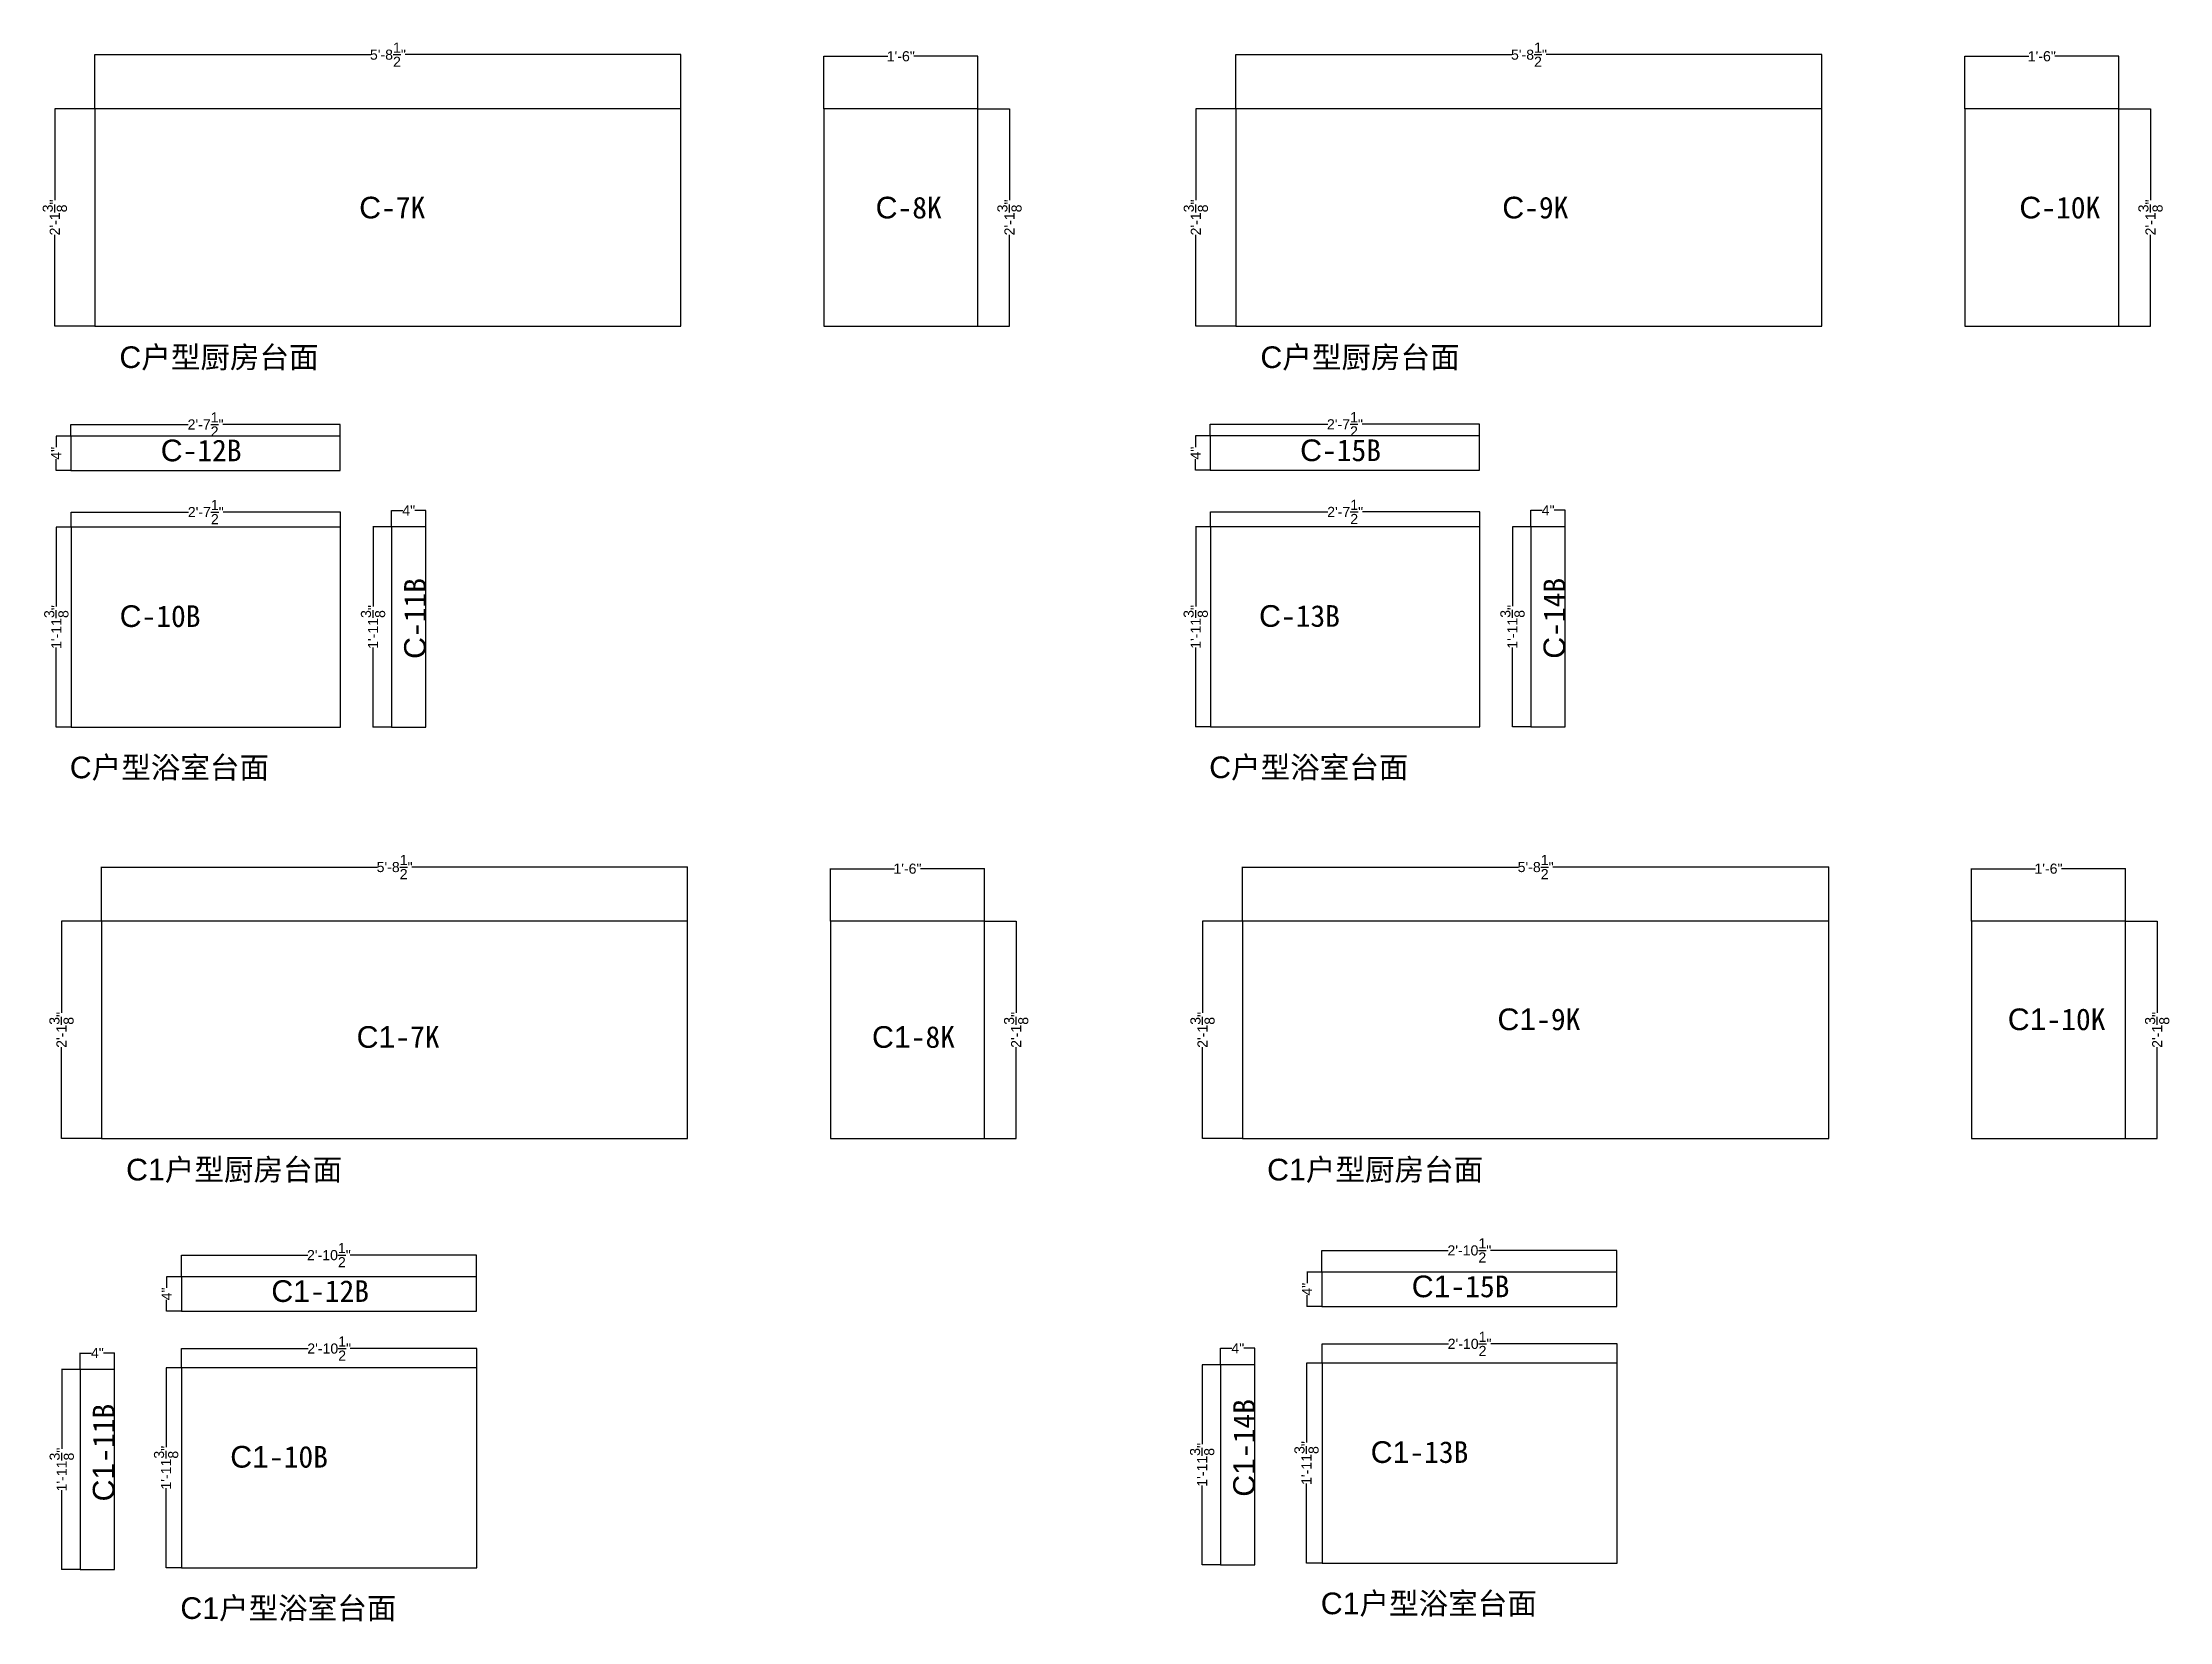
# Model space of a CAD drawing. Header units: inches. Extents: x -997106 to 39633, y -30199 to 1961.
# Drawn here: x 11712 to 18027, y -18119 to -13430 of the extents above; entities that cross this region are included whole.
import ezdxf

# ---------------------------------------------------------------- set-up
doc = ezdxf.new("R2010")
doc.units = ezdxf.units.IN
doc.header["$MEASUREMENT"] = 0
doc.layers.get('Defpoints').update_dxf_attribs({"color": 3})
doc.layers.add('编号', color=10, linetype='Continuous', plot=False)
doc.styles.get("Standard").update_dxf_attribs({"font": 'arial.ttf'})
doc.dimstyles.get("Standard").update_dxf_attribs({"dimtxt": 30, "dimasz": 1, "dimexe": 0.18, "dimexo": 0.0625, "dimgap": 0.09, "dimtad": 0, "dimtoh": 1, "dimdec": 4, "dimlfac": 0.03937, "dimzin": 0, "dimdsep": 46, "dimlunit": 4, "dimtxsty": 'Standard', "dimblk": 'ARCHTICK', "dimcen": 1, "dimadec": 0, "dimazin": 0, "dimtfac": 1, "dimtdec": 4, "dimtix": 1, "dimtofl": 0, "dimtmove": 2, "dimatfit": 3, "dimldrblk": 'ARCHTICK', "dimfxl": 1, "dimtolj": 1, "dimtzin": 0, "dimarcsym": 0})

msp = doc.modelspace()

# ---------------------------------------------------------------- texts
at = {"char_height": 64.3508622, "attachment_point": 1}
for s, insert in [('C{\\fSimSun|b0|i0|c134|p2;户型厨房台面}', (11939.9131, -14331.90302)), ('C{\\fSimSun|b0|i0|c134|p2;户型厨房台面}', (15327.62857, -14331.90302)), ('C{\\fSimSun|b0|i0|c134|p2;户型浴室台面}', (11792.57873, -15550.25964)), ('C{\\fSimSun|b0|i0|c134|p2;户型浴室台面}', (15175.43912, -15549.75964)), ('C1{\\fSimSun|b0|i0|c134|p2;户型厨房台面}', (11959.78051, -16744.5494)), ('C1{\\fSimSun|b0|i0|c134|p2;户型厨房台面}', (15347.49598, -16744.5494)), ('C1{\\fSimSun|b0|i0|c134|p2;户型浴室台面}', (12120.8613, -18046.75694)), ('C1{\\fSimSun|b0|i0|c134|p2;户型浴室台面}', (15506.78596, -18032.80007))]:
    msp.add_mtext(s, dxfattribs=dict(at, insert=insert))
at = {"layer": '编号', "char_height": 64.3508622, "attachment_point": 1}
for s, insert in [('C{\\fSimSun|b0|i0|c134|p2;-7K}', (12651.81903, -13887.57861)), ('C{\\fSimSun|b0|i0|c134|p2;-8K}', (14185.23648, -13887.57861)), ('C{\\fSimSun|b0|i0|c134|p2;-9K}', (16045.74571, -13887.57861)), ('C{\\fSimSun|b0|i0|c134|p2;-10K}', (17581.10335, -13887.57861)), ('C{\\fSimSun|b0|i0|c134|p2;-12B}', (12062.66023, -14608.85729)), ('C{\\fSimSun|b0|i0|c134|p2;-15B}', (15445.52062, -14608.35729)), ('C{\\fSimSun|b0|i0|c134|p2;-10B}', (11940.72818, -15100.92854)), ('C{\\fSimSun|b0|i0|c134|p2;-13B}', (15323.58857, -15100.42854)), ('C1{\\fSimSun|b0|i0|c134|p2;-7K}', (12644.20034, -16350.69011)), ('C1{\\fSimSun|b0|i0|c134|p2;-8K}', (14174.36943, -16350.69011)), ('C1{\\fSimSun|b0|i0|c134|p2;-9K}', (16031.40983, -16298.17837)), ('C1{\\fSimSun|b0|i0|c134|p2;-10K}', (17546.53751, -16298.17837)), ('C1{\\fSimSun|b0|i0|c134|p2;-12B}', (12390.9428, -17105.35459)), ('C1{\\fSimSun|b0|i0|c134|p2;-15B}', (15776.86746, -17091.39772)), ('C1{\\fSimSun|b0|i0|c134|p2;-10B}', (12269.01075, -17597.42585)), ('C1{\\fSimSun|b0|i0|c134|p2;-13B}', (15654.93541, -17583.46897))]:
    msp.add_mtext(s, dxfattribs=dict(at, insert=insert))
at = {"layer": '编号', "char_height": 64.3508622, "attachment_point": 1, "rotation": 90}
for s, insert in [('C{\\fSimSun|b0|i0|c134|p2;-11B}', (12785.27562, -15259.96561)), ('C{\\fSimSun|b0|i0|c134|p2;-14B}', (16168.13601, -15259.46561)), ('C1{\\fSimSun|b0|i0|c134|p2;-11B}', (11860.89465, -17762.12089)), ('C1{\\fSimSun|b0|i0|c134|p2;-14B}', (15246.81931, -17748.16402))]:
    msp.add_mtext(s, dxfattribs=dict(at, insert=insert))

# ---------------------------------------------------------------- blocks, each defined once
blk = doc.blocks.new('_ArchTick')
at = {"color": 0, "linetype": 'ByBlock', "const_width": 0.15}
blk.add_lwpolyline([(-0.5, -0.5), (0.5, 0.5)], dxfattribs=at)
blk = doc.blocks.new('*D270')
at = {"color": 0, "lineweight": -2, "transparency": 16777216}
for p, q in [((11867.1, -13626.6), (11867.1, -13465.4)), ((11867.1, -13465.6), (12686.2, -13465.6)), ((13607.1, -13465.6), (12788, -13465.6)), ((13607.1, -13626.6), (13607.1, -13465.4))]:
    blk.add_line(p, q, dxfattribs=at)
at = {"layer": 'Defpoints', "color": 0, "transparency": 16777216}
for p in [(13607.1, -13465.6), (11867.1, -13626.6), (13607.1, -13626.6)]:
    blk.add_point(p, dxfattribs=at)
at = {"color": 0, "lineweight": -2, "transparency": 16777216, "rotation": 180}
blk.add_blockref('_ArchTick', (11867.1, -13465.6), dxfattribs=at)
at = {"color": 0, "lineweight": -2, "transparency": 16777216}
blk.add_blockref('_ArchTick', (13607.1, -13465.6), dxfattribs=at)
at = {"color": 0, "transparency": 16777216, "insert": (12737.1, -13465.6), "char_height": 30, "attachment_point": 5}
blk.add_mtext('\\A1;5\'-8{\\H1x;\\S1/2;}"', dxfattribs=at)
blk = doc.blocks.new('*D271')
at = {"color": 0, "lineweight": -2, "transparency": 16777216}
for p, q in [((11867.1, -13626.6), (11748, -13626.6)), ((11748.1, -13626.6), (11748.1, -13898)), ((11748.1, -14271.6), (11748.1, -14000.2)), ((11867.1, -14271.6), (11748, -14271.6))]:
    blk.add_line(p, q, dxfattribs=at)
at = {"layer": 'Defpoints', "color": 0, "transparency": 16777216}
for p in [(11867.1, -13626.6), (11748.1, -14271.6), (11867.1, -14271.6)]:
    blk.add_point(p, dxfattribs=at)
at = {"color": 0, "lineweight": -2, "transparency": 16777216}
for p, rotation in [((11748.1, -13626.6), 90), ((11748.1, -14271.6), 270)]:
    blk.add_blockref('_ArchTick', p, dxfattribs=dict(at, rotation=rotation))
at = {"color": 0, "transparency": 16777216, "insert": (11748.1, -13949.1), "char_height": 30, "attachment_point": 5, "rotation": 90}
blk.add_mtext('\\A1;2\'-1{\\H1x;\\S3/8;}"', dxfattribs=at)
blk = doc.blocks.new('*D272')
at = {"color": 0, "lineweight": -2, "transparency": 16777216}
for p, q in [((14031.3, -13626.6), (14031.3, -13470.4)), ((14031.3, -13470.5), (14221.2, -13470.5)), ((14488.3, -13470.5), (14298.3, -13470.5)), ((14488.3, -13626.6), (14488.3, -13470.4))]:
    blk.add_line(p, q, dxfattribs=at)
at = {"layer": 'Defpoints', "color": 0, "transparency": 16777216}
for p in [(14488.3, -13470.5), (14031.3, -13626.6), (14488.3, -13626.6)]:
    blk.add_point(p, dxfattribs=at)
at = {"color": 0, "lineweight": -2, "transparency": 16777216, "rotation": 180}
blk.add_blockref('_ArchTick', (14031.3, -13470.5), dxfattribs=at)
at = {"color": 0, "lineweight": -2, "transparency": 16777216}
blk.add_blockref('_ArchTick', (14488.3, -13470.5), dxfattribs=at)
at = {"color": 0, "transparency": 16777216, "insert": (14259.8, -13470.5), "char_height": 30, "attachment_point": 5}
blk.add_mtext('\\A1;1\'-6"', dxfattribs=at)
blk = doc.blocks.new('*D273')
at = {"color": 0, "lineweight": -2, "transparency": 16777216}
for p, q in [((14488.3, -13626.6), (14582.7, -13626.6)), ((14582.5, -13626.6), (14582.5, -13898)), ((14582.5, -14271.6), (14582.5, -14000.2)), ((14488.3, -14271.6), (14582.7, -14271.6))]:
    blk.add_line(p, q, dxfattribs=at)
at = {"layer": 'Defpoints', "color": 0, "transparency": 16777216}
for p in [(14488.3, -13626.6), (14488.3, -14271.6), (14582.5, -14271.6)]:
    blk.add_point(p, dxfattribs=at)
at = {"color": 0, "lineweight": -2, "transparency": 16777216}
for p, rotation in [((14582.5, -13626.6), 90), ((14582.5, -14271.6), 270)]:
    blk.add_blockref('_ArchTick', p, dxfattribs=dict(at, rotation=rotation))
at = {"color": 0, "transparency": 16777216, "insert": (14582.5, -13949.1), "char_height": 30, "attachment_point": 5, "rotation": 90}
blk.add_mtext('\\A1;2\'-1{\\H1x;\\S3/8;}"', dxfattribs=at)
blk = doc.blocks.new('*D274')
at = {"color": 0, "lineweight": -2, "transparency": 16777216}
for p, q in [((15254.9, -13626.6), (15254.9, -13465.4)), ((15254.9, -13465.6), (16074, -13465.6)), ((16994.9, -13465.6), (16175.8, -13465.6)), ((16994.9, -13626.6), (16994.9, -13465.4))]:
    blk.add_line(p, q, dxfattribs=at)
at = {"layer": 'Defpoints', "color": 0, "transparency": 16777216}
for p in [(16994.9, -13465.6), (15254.9, -13626.6), (16994.9, -13626.6)]:
    blk.add_point(p, dxfattribs=at)
at = {"color": 0, "lineweight": -2, "transparency": 16777216, "rotation": 180}
blk.add_blockref('_ArchTick', (15254.9, -13465.6), dxfattribs=at)
at = {"color": 0, "lineweight": -2, "transparency": 16777216}
blk.add_blockref('_ArchTick', (16994.9, -13465.6), dxfattribs=at)
at = {"color": 0, "transparency": 16777216, "insert": (16124.9, -13465.6), "char_height": 30, "attachment_point": 5}
blk.add_mtext('\\A1;5\'-8{\\H1x;\\S1/2;}"', dxfattribs=at)
blk = doc.blocks.new('*D275')
at = {"color": 0, "lineweight": -2, "transparency": 16777216}
for p, q in [((15254.8, -13626.6), (15135.7, -13626.6)), ((15135.9, -13626.6), (15135.9, -13898)), ((15135.9, -14271.6), (15135.9, -14000.2)), ((15254.8, -14271.6), (15135.7, -14271.6))]:
    blk.add_line(p, q, dxfattribs=at)
at = {"layer": 'Defpoints', "color": 0, "transparency": 16777216}
for p in [(15254.9, -13626.6), (15135.9, -14271.6), (15254.9, -14271.6)]:
    blk.add_point(p, dxfattribs=at)
at = {"color": 0, "lineweight": -2, "transparency": 16777216}
for p, rotation in [((15135.9, -13626.6), 90), ((15135.9, -14271.6), 270)]:
    blk.add_blockref('_ArchTick', p, dxfattribs=dict(at, rotation=rotation))
at = {"color": 0, "transparency": 16777216, "insert": (15135.9, -13949.1), "char_height": 30, "attachment_point": 5, "rotation": 90}
blk.add_mtext('\\A1;2\'-1{\\H1x;\\S3/8;}"', dxfattribs=at)
blk = doc.blocks.new('*D276')
at = {"color": 0, "lineweight": -2, "transparency": 16777216}
for p, q in [((17419, -13626.6), (17419, -13470.4)), ((17419, -13470.5), (17608.9, -13470.5)), ((17876, -13470.5), (17686, -13470.5)), ((17876, -13626.6), (17876, -13470.4))]:
    blk.add_line(p, q, dxfattribs=at)
at = {"layer": 'Defpoints', "color": 0, "transparency": 16777216}
for p in [(17876, -13470.5), (17419, -13626.6), (17876, -13626.6)]:
    blk.add_point(p, dxfattribs=at)
at = {"color": 0, "lineweight": -2, "transparency": 16777216, "rotation": 180}
blk.add_blockref('_ArchTick', (17419, -13470.5), dxfattribs=at)
at = {"color": 0, "lineweight": -2, "transparency": 16777216}
blk.add_blockref('_ArchTick', (17876, -13470.5), dxfattribs=at)
at = {"color": 0, "transparency": 16777216, "insert": (17647.5, -13470.5), "char_height": 30, "attachment_point": 5}
blk.add_mtext('\\A1;1\'-6"', dxfattribs=at)
blk = doc.blocks.new('*D277')
at = {"color": 0, "lineweight": -2, "transparency": 16777216}
for p, q in [((17876, -13626.6), (17970.4, -13626.6)), ((17970.2, -13626.6), (17970.2, -13898)), ((17970.2, -14271.6), (17970.2, -14000.2)), ((17876, -14271.6), (17970.4, -14271.6))]:
    blk.add_line(p, q, dxfattribs=at)
at = {"layer": 'Defpoints', "color": 0, "transparency": 16777216}
for p in [(17876, -13626.6), (17876, -14271.6), (17970.2, -14271.6)]:
    blk.add_point(p, dxfattribs=at)
at = {"color": 0, "lineweight": -2, "transparency": 16777216}
for p, rotation in [((17970.2, -13626.6), 90), ((17970.2, -14271.6), 270)]:
    blk.add_blockref('_ArchTick', p, dxfattribs=dict(at, rotation=rotation))
at = {"color": 0, "transparency": 16777216, "insert": (17970.2, -13949.1), "char_height": 30, "attachment_point": 5, "rotation": 90}
blk.add_mtext('\\A1;2\'-1{\\H1x;\\S3/8;}"', dxfattribs=at)
blk = doc.blocks.new('*D314')
at = {"color": 0, "lineweight": -2, "transparency": 16777216}
for p, q in [((11887, -16039.2), (11887, -15878)), ((11887, -15878.2), (12706.1, -15878.2)), ((13627, -15878.2), (12807.9, -15878.2)), ((13627, -16039.2), (13627, -15878))]:
    blk.add_line(p, q, dxfattribs=at)
at = {"layer": 'Defpoints', "color": 0, "transparency": 16777216}
for p in [(13627, -15878.2), (11887, -16039.3), (13627, -16039.3)]:
    blk.add_point(p, dxfattribs=at)
at = {"color": 0, "lineweight": -2, "transparency": 16777216, "rotation": 180}
blk.add_blockref('_ArchTick', (11887, -15878.2), dxfattribs=at)
at = {"color": 0, "lineweight": -2, "transparency": 16777216}
blk.add_blockref('_ArchTick', (13627, -15878.2), dxfattribs=at)
at = {"color": 0, "transparency": 16777216, "insert": (12757, -15878.2), "char_height": 30, "attachment_point": 5}
blk.add_mtext('\\A1;5\'-8{\\H1x;\\S1/2;}"', dxfattribs=at)
blk = doc.blocks.new('*D315')
at = {"color": 0, "lineweight": -2, "transparency": 16777216}
for p, q in [((11887, -16039.3), (11767.8, -16039.3)), ((11768, -16039.3), (11768, -16310.7)), ((11768, -16684.3), (11768, -16412.9)), ((11887, -16684.3), (11767.8, -16684.3))]:
    blk.add_line(p, q, dxfattribs=at)
at = {"layer": 'Defpoints', "color": 0, "transparency": 16777216}
for p in [(11887, -16039.3), (11768, -16684.3), (11887, -16684.3)]:
    blk.add_point(p, dxfattribs=at)
at = {"color": 0, "lineweight": -2, "transparency": 16777216}
for p, rotation in [((11768, -16039.3), 90), ((11768, -16684.3), 270)]:
    blk.add_blockref('_ArchTick', p, dxfattribs=dict(at, rotation=rotation))
at = {"color": 0, "transparency": 16777216, "insert": (11768, -16361.8), "char_height": 30, "attachment_point": 5, "rotation": 90}
blk.add_mtext('\\A1;2\'-1{\\H1x;\\S3/8;}"', dxfattribs=at)
blk = doc.blocks.new('*D316')
at = {"color": 0, "lineweight": -2, "transparency": 16777216}
for p, q in [((14051.1, -16039.2), (14051.1, -15883)), ((14051.1, -15883.2), (14241.1, -15883.2)), ((14508.1, -15883.2), (14318.2, -15883.2)), ((14508.1, -16039.2), (14508.1, -15883))]:
    blk.add_line(p, q, dxfattribs=at)
at = {"layer": 'Defpoints', "color": 0, "transparency": 16777216}
for p in [(14508.1, -15883.2), (14051.1, -16039.3), (14508.1, -16039.3)]:
    blk.add_point(p, dxfattribs=at)
at = {"color": 0, "lineweight": -2, "transparency": 16777216, "rotation": 180}
blk.add_blockref('_ArchTick', (14051.1, -15883.2), dxfattribs=at)
at = {"color": 0, "lineweight": -2, "transparency": 16777216}
blk.add_blockref('_ArchTick', (14508.1, -15883.2), dxfattribs=at)
at = {"color": 0, "transparency": 16777216, "insert": (14279.6, -15883.2), "char_height": 30, "attachment_point": 5}
blk.add_mtext('\\A1;1\'-6"', dxfattribs=at)
blk = doc.blocks.new('*D317')
at = {"color": 0, "lineweight": -2, "transparency": 16777216}
for p, q in [((14508.2, -16039.3), (14602.6, -16039.3)), ((14602.4, -16039.3), (14602.4, -16310.7)), ((14602.4, -16684.3), (14602.4, -16412.9)), ((14508.2, -16684.3), (14602.6, -16684.3))]:
    blk.add_line(p, q, dxfattribs=at)
at = {"layer": 'Defpoints', "color": 0, "transparency": 16777216}
for p in [(14508.1, -16039.3), (14508.1, -16684.3), (14602.4, -16684.3)]:
    blk.add_point(p, dxfattribs=at)
at = {"color": 0, "lineweight": -2, "transparency": 16777216}
for p, rotation in [((14602.4, -16039.3), 90), ((14602.4, -16684.3), 270)]:
    blk.add_blockref('_ArchTick', p, dxfattribs=dict(at, rotation=rotation))
at = {"color": 0, "transparency": 16777216, "insert": (14602.4, -16361.8), "char_height": 30, "attachment_point": 5, "rotation": 90}
blk.add_mtext('\\A1;2\'-1{\\H1x;\\S3/8;}"', dxfattribs=at)
blk = doc.blocks.new('*D318')
at = {"color": 0, "lineweight": -2, "transparency": 16777216}
for p, q in [((15274.7, -16039.2), (15274.7, -15878)), ((15274.7, -15878.2), (16093.8, -15878.2)), ((17014.7, -15878.2), (16195.6, -15878.2)), ((17014.7, -16039.2), (17014.7, -15878))]:
    blk.add_line(p, q, dxfattribs=at)
at = {"layer": 'Defpoints', "color": 0, "transparency": 16777216}
for p in [(17014.7, -15878.2), (15274.7, -16039.3), (17014.7, -16039.3)]:
    blk.add_point(p, dxfattribs=at)
at = {"color": 0, "lineweight": -2, "transparency": 16777216, "rotation": 180}
blk.add_blockref('_ArchTick', (15274.7, -15878.2), dxfattribs=at)
at = {"color": 0, "lineweight": -2, "transparency": 16777216}
blk.add_blockref('_ArchTick', (17014.7, -15878.2), dxfattribs=at)
at = {"color": 0, "transparency": 16777216, "insert": (16144.7, -15878.2), "char_height": 30, "attachment_point": 5}
blk.add_mtext('\\A1;5\'-8{\\H1x;\\S1/2;}"', dxfattribs=at)
blk = doc.blocks.new('*D319')
at = {"color": 0, "lineweight": -2, "transparency": 16777216}
for p, q in [((15274.7, -16039.3), (15155.5, -16039.3)), ((15155.7, -16039.3), (15155.7, -16310.7)), ((15155.7, -16684.3), (15155.7, -16412.9)), ((15274.7, -16684.3), (15155.5, -16684.3))]:
    blk.add_line(p, q, dxfattribs=at)
at = {"layer": 'Defpoints', "color": 0, "transparency": 16777216}
for p in [(15274.7, -16039.3), (15155.7, -16684.3), (15274.7, -16684.3)]:
    blk.add_point(p, dxfattribs=at)
at = {"color": 0, "lineweight": -2, "transparency": 16777216}
for p, rotation in [((15155.7, -16039.3), 90), ((15155.7, -16684.3), 270)]:
    blk.add_blockref('_ArchTick', p, dxfattribs=dict(at, rotation=rotation))
at = {"color": 0, "transparency": 16777216, "insert": (15155.7, -16361.8), "char_height": 30, "attachment_point": 5, "rotation": 90}
blk.add_mtext('\\A1;2\'-1{\\H1x;\\S3/8;}"', dxfattribs=at)
blk = doc.blocks.new('*D320')
at = {"color": 0, "lineweight": -2, "transparency": 16777216}
for p, q in [((17438.8, -16039.2), (17438.8, -15883)), ((17438.8, -15883.2), (17628.8, -15883.2)), ((17895.8, -15883.2), (17705.9, -15883.2)), ((17895.8, -16039.2), (17895.8, -15883))]:
    blk.add_line(p, q, dxfattribs=at)
at = {"layer": 'Defpoints', "color": 0, "transparency": 16777216}
for p in [(17895.8, -15883.2), (17438.8, -16039.3), (17895.8, -16039.3)]:
    blk.add_point(p, dxfattribs=at)
at = {"color": 0, "lineweight": -2, "transparency": 16777216, "rotation": 180}
blk.add_blockref('_ArchTick', (17438.8, -15883.2), dxfattribs=at)
at = {"color": 0, "lineweight": -2, "transparency": 16777216}
blk.add_blockref('_ArchTick', (17895.8, -15883.2), dxfattribs=at)
at = {"color": 0, "transparency": 16777216, "insert": (17667.3, -15883.2), "char_height": 30, "attachment_point": 5}
blk.add_mtext('\\A1;1\'-6"', dxfattribs=at)
blk = doc.blocks.new('*D321')
at = {"color": 0, "lineweight": -2, "transparency": 16777216}
for p, q in [((17895.9, -16039.3), (17990.3, -16039.3)), ((17990.1, -16039.3), (17990.1, -16310.7)), ((17990.1, -16684.3), (17990.1, -16412.9)), ((17895.9, -16684.3), (17990.3, -16684.3))]:
    blk.add_line(p, q, dxfattribs=at)
at = {"layer": 'Defpoints', "color": 0, "transparency": 16777216}
for p in [(17895.8, -16039.3), (17895.8, -16684.3), (17990.1, -16684.3)]:
    blk.add_point(p, dxfattribs=at)
at = {"color": 0, "lineweight": -2, "transparency": 16777216}
for p, rotation in [((17990.1, -16039.3), 90), ((17990.1, -16684.3), 270)]:
    blk.add_blockref('_ArchTick', p, dxfattribs=dict(at, rotation=rotation))
at = {"color": 0, "transparency": 16777216, "insert": (17990.1, -16361.8), "char_height": 30, "attachment_point": 5, "rotation": 90}
blk.add_mtext('\\A1;2\'-1{\\H1x;\\S3/8;}"', dxfattribs=at)
blk = doc.blocks.new('*D1256')
at = {"color": 0, "lineweight": -2, "transparency": 16777216}
for p, q in [((12747.8, -14868.3), (12692.8, -14868.3)), ((12692.9, -14868.3), (12692.9, -15104.2)), ((12692.9, -15462.3), (12692.9, -15226.4)), ((12747.8, -15462.3), (12692.8, -15462.3))]:
    blk.add_line(p, q, dxfattribs=at)
at = {"layer": 'Defpoints', "color": 0, "transparency": 16777216}
for p in [(12747.9, -14868.3), (12692.9, -15462.3), (12747.9, -15462.3)]:
    blk.add_point(p, dxfattribs=at)
at = {"color": 0, "lineweight": -2, "transparency": 16777216}
for p, rotation in [((12692.9, -14868.3), 90), ((12692.9, -15462.3), 270)]:
    blk.add_blockref('_ArchTick', p, dxfattribs=dict(at, rotation=rotation))
at = {"color": 0, "transparency": 16777216, "insert": (12692.9, -15165.3), "char_height": 30, "attachment_point": 5, "rotation": 90}
blk.add_mtext('\\A1;1\'-11{\\H1x;\\S3/8;}"', dxfattribs=at)
blk = doc.blocks.new('*D1257')
at = {"color": 0, "lineweight": -2, "transparency": 16777216}
for p, q in [((12747.9, -14868.2), (12747.9, -14819)), ((12747.9, -14819.2), (12781, -14819.2)), ((12849.9, -14819.2), (12816.8, -14819.2)), ((12849.9, -14868.2), (12849.9, -14819))]:
    blk.add_line(p, q, dxfattribs=at)
at = {"layer": 'Defpoints', "color": 0, "transparency": 16777216}
for p in [(12849.9, -14819.2), (12747.9, -14868.3), (12849.9, -14868.3)]:
    blk.add_point(p, dxfattribs=at)
at = {"color": 0, "lineweight": -2, "transparency": 16777216, "rotation": 180}
blk.add_blockref('_ArchTick', (12747.9, -14819.2), dxfattribs=at)
at = {"color": 0, "lineweight": -2, "transparency": 16777216}
blk.add_blockref('_ArchTick', (12849.9, -14819.2), dxfattribs=at)
at = {"color": 0, "transparency": 16777216, "insert": (12798.9, -14819.2), "char_height": 30, "attachment_point": 5}
blk.add_mtext('\\A1;4"', dxfattribs=at)
blk = doc.blocks.new('*D1258')
at = {"color": 0, "lineweight": -2, "transparency": 16777216}
for p, q in [((11796.4, -14868.5), (11796.4, -14823.8)), ((11796.4, -14824), (12145.2, -14824)), ((12596.4, -14824), (12247.5, -14824)), ((12596.4, -14868.5), (12596.4, -14823.8))]:
    blk.add_line(p, q, dxfattribs=at)
at = {"layer": 'Defpoints', "color": 0, "transparency": 16777216}
for p in [(12596.4, -14824), (11796.4, -14868.5), (12596.4, -14868.5)]:
    blk.add_point(p, dxfattribs=at)
at = {"color": 0, "lineweight": -2, "transparency": 16777216, "rotation": 180}
blk.add_blockref('_ArchTick', (11796.4, -14824), dxfattribs=at)
at = {"color": 0, "lineweight": -2, "transparency": 16777216}
blk.add_blockref('_ArchTick', (12596.4, -14824), dxfattribs=at)
at = {"color": 0, "transparency": 16777216, "insert": (12196.4, -14824), "char_height": 30, "attachment_point": 5}
blk.add_mtext('\\A1;2\'-7{\\H1x;\\S1/2;}"', dxfattribs=at)
blk = doc.blocks.new('*D1259')
at = {"color": 0, "lineweight": -2, "transparency": 16777216}
for p, q in [((11796.3, -14868.5), (11752.4, -14868.5)), ((11752.6, -14868.5), (11752.6, -15104.5)), ((11752.6, -15462.5), (11752.6, -15226.6)), ((11796.3, -15462.5), (11752.4, -15462.5))]:
    blk.add_line(p, q, dxfattribs=at)
at = {"layer": 'Defpoints', "color": 0, "transparency": 16777216}
for p in [(11796.4, -14868.5), (11752.6, -15462.5), (11796.4, -15462.5)]:
    blk.add_point(p, dxfattribs=at)
at = {"color": 0, "lineweight": -2, "transparency": 16777216}
for p, rotation in [((11752.6, -14868.5), 90), ((11752.6, -15462.5), 270)]:
    blk.add_blockref('_ArchTick', p, dxfattribs=dict(at, rotation=rotation))
at = {"color": 0, "transparency": 16777216, "insert": (11752.6, -15165.5), "char_height": 30, "attachment_point": 5, "rotation": 90}
blk.add_mtext('\\A1;1\'-11{\\H1x;\\S3/8;}"', dxfattribs=at)
blk = doc.blocks.new('*D1260')
at = {"color": 0, "lineweight": -2, "transparency": 16777216}
for p, q in [((11795.6, -14598.4), (11751.9, -14598.4)), ((11752.1, -14598.4), (11752.1, -14631.5)), ((11795.6, -14700.4), (11751.9, -14700.4)), ((11752.1, -14700.4), (11752.1, -14667.3))]:
    blk.add_line(p, q, dxfattribs=at)
at = {"layer": 'Defpoints', "color": 0, "transparency": 16777216}
for p in [(11795.7, -14598.4), (11752.1, -14700.4), (11795.7, -14700.4)]:
    blk.add_point(p, dxfattribs=at)
at = {"color": 0, "lineweight": -2, "transparency": 16777216}
for p, rotation in [((11752.1, -14598.4), 90), ((11752.1, -14700.4), 270)]:
    blk.add_blockref('_ArchTick', p, dxfattribs=dict(at, rotation=rotation))
at = {"color": 0, "transparency": 16777216, "insert": (11752.1, -14649.4), "char_height": 30, "attachment_point": 5, "rotation": 90}
blk.add_mtext('\\A1;4"', dxfattribs=at)
blk = doc.blocks.new('*D1261')
at = {"color": 0, "lineweight": -2, "transparency": 16777216}
for p, q in [((11795.7, -14598.3), (11795.7, -14563.6)), ((11795.7, -14563.8), (12144.5, -14563.8)), ((12595.7, -14563.8), (12246.8, -14563.8)), ((12595.7, -14598.3), (12595.7, -14563.6))]:
    blk.add_line(p, q, dxfattribs=at)
at = {"layer": 'Defpoints', "color": 0, "transparency": 16777216}
for p in [(12595.7, -14563.8), (11795.7, -14598.4), (12595.7, -14598.4)]:
    blk.add_point(p, dxfattribs=at)
at = {"color": 0, "lineweight": -2, "transparency": 16777216, "rotation": 180}
blk.add_blockref('_ArchTick', (11795.7, -14563.8), dxfattribs=at)
at = {"color": 0, "lineweight": -2, "transparency": 16777216}
blk.add_blockref('_ArchTick', (12595.7, -14563.8), dxfattribs=at)
at = {"color": 0, "transparency": 16777216, "insert": (12195.7, -14563.8), "char_height": 30, "attachment_point": 5}
blk.add_mtext('\\A1;2\'-7{\\H1x;\\S1/2;}"', dxfattribs=at)
blk = doc.blocks.new('*D1262')
at = {"color": 0, "lineweight": -2, "transparency": 16777216}
for p, q in [((16130.7, -14867.8), (16075.6, -14867.8)), ((16075.8, -14867.8), (16075.8, -15103.7)), ((16075.8, -15461.8), (16075.8, -15225.9)), ((16130.7, -15461.8), (16075.6, -15461.8))]:
    blk.add_line(p, q, dxfattribs=at)
at = {"layer": 'Defpoints', "color": 0, "transparency": 16777216}
for p in [(16130.8, -14867.8), (16075.8, -15461.8), (16130.8, -15461.8)]:
    blk.add_point(p, dxfattribs=at)
at = {"color": 0, "lineweight": -2, "transparency": 16777216}
for p, rotation in [((16075.8, -14867.8), 90), ((16075.8, -15461.8), 270)]:
    blk.add_blockref('_ArchTick', p, dxfattribs=dict(at, rotation=rotation))
at = {"color": 0, "transparency": 16777216, "insert": (16075.8, -15164.8), "char_height": 30, "attachment_point": 5, "rotation": 90}
blk.add_mtext('\\A1;1\'-11{\\H1x;\\S3/8;}"', dxfattribs=at)
blk = doc.blocks.new('*D1263')
at = {"color": 0, "lineweight": -2, "transparency": 16777216}
for p, q in [((16130.8, -14867.7), (16130.8, -14818.5)), ((16130.8, -14818.7), (16163.8, -14818.7)), ((16232.8, -14818.7), (16199.7, -14818.7)), ((16232.8, -14867.7), (16232.8, -14818.5))]:
    blk.add_line(p, q, dxfattribs=at)
at = {"layer": 'Defpoints', "color": 0, "transparency": 16777216}
for p in [(16232.8, -14818.7), (16130.8, -14867.8), (16232.8, -14867.8)]:
    blk.add_point(p, dxfattribs=at)
at = {"color": 0, "lineweight": -2, "transparency": 16777216, "rotation": 180}
blk.add_blockref('_ArchTick', (16130.8, -14818.7), dxfattribs=at)
at = {"color": 0, "lineweight": -2, "transparency": 16777216}
blk.add_blockref('_ArchTick', (16232.8, -14818.7), dxfattribs=at)
at = {"color": 0, "transparency": 16777216, "insert": (16181.8, -14818.7), "char_height": 30, "attachment_point": 5}
blk.add_mtext('\\A1;4"', dxfattribs=at)
blk = doc.blocks.new('*D1264')
at = {"color": 0, "lineweight": -2, "transparency": 16777216}
for p, q in [((15179.2, -14868), (15179.2, -14823.3)), ((15179.2, -14823.5), (15528.1, -14823.5)), ((15979.2, -14823.5), (15630.4, -14823.5)), ((15979.2, -14868), (15979.2, -14823.3))]:
    blk.add_line(p, q, dxfattribs=at)
at = {"layer": 'Defpoints', "color": 0, "transparency": 16777216}
for p in [(15979.2, -14823.5), (15179.2, -14868), (15979.2, -14868)]:
    blk.add_point(p, dxfattribs=at)
at = {"color": 0, "lineweight": -2, "transparency": 16777216, "rotation": 180}
blk.add_blockref('_ArchTick', (15179.2, -14823.5), dxfattribs=at)
at = {"color": 0, "lineweight": -2, "transparency": 16777216}
blk.add_blockref('_ArchTick', (15979.2, -14823.5), dxfattribs=at)
at = {"color": 0, "transparency": 16777216, "insert": (15579.2, -14823.5), "char_height": 30, "attachment_point": 5}
blk.add_mtext('\\A1;2\'-7{\\H1x;\\S1/2;}"', dxfattribs=at)
blk = doc.blocks.new('*D1265')
at = {"color": 0, "lineweight": -2, "transparency": 16777216}
for p, q in [((15179.2, -14868), (15135.2, -14868)), ((15135.4, -14868), (15135.4, -15104)), ((15135.4, -15462), (15135.4, -15226.1)), ((15179.2, -15462), (15135.2, -15462))]:
    blk.add_line(p, q, dxfattribs=at)
at = {"layer": 'Defpoints', "color": 0, "transparency": 16777216}
for p in [(15179.2, -14868), (15135.4, -15462), (15179.2, -15462)]:
    blk.add_point(p, dxfattribs=at)
at = {"color": 0, "lineweight": -2, "transparency": 16777216}
for p, rotation in [((15135.4, -14868), 90), ((15135.4, -15462), 270)]:
    blk.add_blockref('_ArchTick', p, dxfattribs=dict(at, rotation=rotation))
at = {"color": 0, "transparency": 16777216, "insert": (15135.4, -15165), "char_height": 30, "attachment_point": 5, "rotation": 90}
blk.add_mtext('\\A1;1\'-11{\\H1x;\\S3/8;}"', dxfattribs=at)
blk = doc.blocks.new('*D1266')
at = {"color": 0, "lineweight": -2, "transparency": 16777216}
for p, q in [((15178.4, -14597.9), (15134.8, -14597.9)), ((15135, -14597.9), (15135, -14631)), ((15178.4, -14699.9), (15134.8, -14699.9)), ((15135, -14699.9), (15135, -14666.8))]:
    blk.add_line(p, q, dxfattribs=at)
at = {"layer": 'Defpoints', "color": 0, "transparency": 16777216}
for p in [(15178.5, -14597.9), (15135, -14699.9), (15178.5, -14699.9)]:
    blk.add_point(p, dxfattribs=at)
at = {"color": 0, "lineweight": -2, "transparency": 16777216}
for p, rotation in [((15135, -14597.9), 90), ((15135, -14699.9), 270)]:
    blk.add_blockref('_ArchTick', p, dxfattribs=dict(at, rotation=rotation))
at = {"color": 0, "transparency": 16777216, "insert": (15135, -14648.9), "char_height": 30, "attachment_point": 5, "rotation": 90}
blk.add_mtext('\\A1;4"', dxfattribs=at)
blk = doc.blocks.new('*D1267')
at = {"color": 0, "lineweight": -2, "transparency": 16777216}
for p, q in [((15178.5, -14597.8), (15178.5, -14563.1)), ((15178.5, -14563.3), (15527.4, -14563.3)), ((15978.5, -14563.3), (15629.7, -14563.3)), ((15978.5, -14597.8), (15978.5, -14563.1))]:
    blk.add_line(p, q, dxfattribs=at)
at = {"layer": 'Defpoints', "color": 0, "transparency": 16777216}
for p in [(15978.5, -14563.3), (15178.5, -14597.9), (15978.5, -14597.9)]:
    blk.add_point(p, dxfattribs=at)
at = {"color": 0, "lineweight": -2, "transparency": 16777216, "rotation": 180}
blk.add_blockref('_ArchTick', (15178.5, -14563.3), dxfattribs=at)
at = {"color": 0, "lineweight": -2, "transparency": 16777216}
blk.add_blockref('_ArchTick', (15978.5, -14563.3), dxfattribs=at)
at = {"color": 0, "transparency": 16777216, "insert": (15578.5, -14563.3), "char_height": 30, "attachment_point": 5}
blk.add_mtext('\\A1;2\'-7{\\H1x;\\S1/2;}"', dxfattribs=at)
blk = doc.blocks.new('*D1516')
at = {"color": 0, "lineweight": -2, "transparency": 16777216}
for p, q in [((11823.4, -17370.5), (11768.4, -17370.5)), ((11768.6, -17370.5), (11768.6, -17606.4)), ((11768.6, -17964.5), (11768.6, -17728.5)), ((11823.4, -17964.5), (11768.4, -17964.5))]:
    blk.add_line(p, q, dxfattribs=at)
at = {"layer": 'Defpoints', "color": 0, "transparency": 16777216}
for p in [(11823.5, -17370.5), (11768.6, -17964.5), (11823.5, -17964.5)]:
    blk.add_point(p, dxfattribs=at)
at = {"color": 0, "lineweight": -2, "transparency": 16777216}
for p, rotation in [((11768.6, -17370.5), 90), ((11768.6, -17964.5), 270)]:
    blk.add_blockref('_ArchTick', p, dxfattribs=dict(at, rotation=rotation))
at = {"color": 0, "transparency": 16777216, "insert": (11768.6, -17667.5), "char_height": 30, "attachment_point": 5, "rotation": 90}
blk.add_mtext('\\A1;1\'-11{\\H1x;\\S3/8;}"', dxfattribs=at)
blk = doc.blocks.new('*D1517')
at = {"color": 0, "lineweight": -2, "transparency": 16777216}
for p, q in [((11823.5, -17370.4), (11823.5, -17321.2)), ((11823.5, -17321.4), (11856.6, -17321.4)), ((11925.5, -17321.4), (11892.4, -17321.4)), ((11925.5, -17370.4), (11925.5, -17321.2))]:
    blk.add_line(p, q, dxfattribs=at)
at = {"layer": 'Defpoints', "color": 0, "transparency": 16777216}
for p in [(11925.5, -17321.4), (11823.5, -17370.5), (11925.5, -17370.5)]:
    blk.add_point(p, dxfattribs=at)
at = {"color": 0, "lineweight": -2, "transparency": 16777216, "rotation": 180}
blk.add_blockref('_ArchTick', (11823.5, -17321.4), dxfattribs=at)
at = {"color": 0, "lineweight": -2, "transparency": 16777216}
blk.add_blockref('_ArchTick', (11925.5, -17321.4), dxfattribs=at)
at = {"color": 0, "transparency": 16777216, "insert": (11874.5, -17321.4), "char_height": 30, "attachment_point": 5}
blk.add_mtext('\\A1;4"', dxfattribs=at)
blk = doc.blocks.new('*D1514')
at = {"color": 0, "lineweight": -2, "transparency": 16777216}
for p, q in [((12123.9, -17094.9), (12079.9, -17094.9)), ((12080, -17094.9), (12080, -17128)), ((12080, -17196.9), (12080, -17163.8)), ((12123.9, -17196.9), (12079.9, -17196.9))]:
    blk.add_line(p, q, dxfattribs=at)
at = {"layer": 'Defpoints', "color": 0, "transparency": 16777216}
for p in [(12123.9, -17094.9), (12080, -17196.9), (12123.9, -17196.9)]:
    blk.add_point(p, dxfattribs=at)
at = {"color": 0, "lineweight": -2, "transparency": 16777216}
for p, rotation in [((12080, -17094.9), 90), ((12080, -17196.9), 270)]:
    blk.add_blockref('_ArchTick', p, dxfattribs=dict(at, rotation=rotation))
at = {"color": 0, "transparency": 16777216, "insert": (12080, -17145.9), "char_height": 30, "attachment_point": 5, "rotation": 90}
blk.add_mtext('\\A1;4"', dxfattribs=at)
blk = doc.blocks.new('*D1515')
at = {"color": 0, "lineweight": -2, "transparency": 16777216}
for p, q in [((12124.6, -17365), (12078.3, -17365)), ((12078.5, -17365), (12078.5, -17600.9)), ((12078.5, -17959), (12078.5, -17723.1)), ((12124.6, -17959), (12078.3, -17959))]:
    blk.add_line(p, q, dxfattribs=at)
at = {"layer": 'Defpoints', "color": 0, "transparency": 16777216}
for p in [(12124.7, -17365), (12078.5, -17959), (12124.7, -17959)]:
    blk.add_point(p, dxfattribs=at)
at = {"color": 0, "lineweight": -2, "transparency": 16777216}
for p, rotation in [((12078.5, -17365), 90), ((12078.5, -17959), 270)]:
    blk.add_blockref('_ArchTick', p, dxfattribs=dict(at, rotation=rotation))
at = {"color": 0, "transparency": 16777216, "insert": (12078.5, -17662), "char_height": 30, "attachment_point": 5, "rotation": 90}
blk.add_mtext('\\A1;1\'-11{\\H1x;\\S3/8;}"', dxfattribs=at)
blk = doc.blocks.new('*D1518')
at = {"color": 0, "lineweight": -2, "transparency": 16777216}
for p, q in [((12123.9, -17094.8), (12123.9, -17030.5)), ((12123.9, -17030.7), (12499.1, -17030.7)), ((12999.9, -17030.7), (12624.7, -17030.7)), ((12999.9, -17094.8), (12999.9, -17030.5))]:
    blk.add_line(p, q, dxfattribs=at)
at = {"layer": 'Defpoints', "color": 0, "transparency": 16777216}
for p in [(12999.9, -17030.7), (12123.9, -17094.9), (12999.9, -17094.9)]:
    blk.add_point(p, dxfattribs=at)
at = {"color": 0, "lineweight": -2, "transparency": 16777216, "rotation": 180}
blk.add_blockref('_ArchTick', (12123.9, -17030.7), dxfattribs=at)
at = {"color": 0, "lineweight": -2, "transparency": 16777216}
blk.add_blockref('_ArchTick', (12999.9, -17030.7), dxfattribs=at)
at = {"color": 0, "transparency": 16777216, "insert": (12561.9, -17030.7), "char_height": 30, "attachment_point": 5}
blk.add_mtext('\\A1;2\'-10{\\H1x;\\S1/2;}"', dxfattribs=at)
blk = doc.blocks.new('*D1519')
at = {"color": 0, "lineweight": -2, "transparency": 16777216}
for p, q in [((12124.7, -17365), (12124.7, -17307.9)), ((12124.7, -17308.1), (12499.9, -17308.1)), ((13000.7, -17308.1), (12625.5, -17308.1)), ((13000.7, -17365), (13000.7, -17307.9))]:
    blk.add_line(p, q, dxfattribs=at)
at = {"layer": 'Defpoints', "color": 0, "transparency": 16777216}
for p in [(12124.7, -17365), (13000.7, -17308.1), (13000.7, -17365)]:
    blk.add_point(p, dxfattribs=at)
at = {"color": 0, "lineweight": -2, "transparency": 16777216, "rotation": 180}
blk.add_blockref('_ArchTick', (12124.7, -17308.1), dxfattribs=at)
at = {"color": 0, "lineweight": -2, "transparency": 16777216}
blk.add_blockref('_ArchTick', (13000.7, -17308.1), dxfattribs=at)
at = {"color": 0, "transparency": 16777216, "insert": (12562.7, -17308.1), "char_height": 30, "attachment_point": 5}
blk.add_mtext('\\A1;2\'-10{\\H1x;\\S1/2;}"', dxfattribs=at)
blk = doc.blocks.new('*D1522')
at = {"color": 0, "lineweight": -2, "transparency": 16777216}
for p, q in [((15209.4, -17356.5), (15154.3, -17356.5)), ((15154.5, -17356.5), (15154.5, -17592.4)), ((15154.5, -17950.5), (15154.5, -17714.6)), ((15209.4, -17950.5), (15154.3, -17950.5))]:
    blk.add_line(p, q, dxfattribs=at)
at = {"layer": 'Defpoints', "color": 0, "transparency": 16777216}
for p in [(15209.4, -17356.5), (15154.5, -17950.5), (15209.4, -17950.5)]:
    blk.add_point(p, dxfattribs=at)
at = {"color": 0, "lineweight": -2, "transparency": 16777216}
for p, rotation in [((15154.5, -17356.5), 90), ((15154.5, -17950.5), 270)]:
    blk.add_blockref('_ArchTick', p, dxfattribs=dict(at, rotation=rotation))
at = {"color": 0, "transparency": 16777216, "insert": (15154.5, -17653.5), "char_height": 30, "attachment_point": 5, "rotation": 90}
blk.add_mtext('\\A1;1\'-11{\\H1x;\\S3/8;}"', dxfattribs=at)
blk = doc.blocks.new('*D1523')
at = {"color": 0, "lineweight": -2, "transparency": 16777216}
for p, q in [((15209.4, -17356.4), (15209.4, -17307.2)), ((15209.4, -17307.4), (15242.5, -17307.4)), ((15311.4, -17307.4), (15278.4, -17307.4)), ((15311.4, -17356.4), (15311.4, -17307.2))]:
    blk.add_line(p, q, dxfattribs=at)
at = {"layer": 'Defpoints', "color": 0, "transparency": 16777216}
for p in [(15209.4, -17356.5), (15311.4, -17307.4), (15311.4, -17356.5)]:
    blk.add_point(p, dxfattribs=at)
at = {"color": 0, "lineweight": -2, "transparency": 16777216, "rotation": 180}
blk.add_blockref('_ArchTick', (15209.4, -17307.4), dxfattribs=at)
at = {"color": 0, "lineweight": -2, "transparency": 16777216}
blk.add_blockref('_ArchTick', (15311.4, -17307.4), dxfattribs=at)
at = {"color": 0, "transparency": 16777216, "insert": (15260.4, -17307.4), "char_height": 30, "attachment_point": 5}
blk.add_mtext('\\A1;4"', dxfattribs=at)
blk = doc.blocks.new('*D1520')
at = {"color": 0, "lineweight": -2, "transparency": 16777216}
for p, q in [((15509.8, -17081), (15465.8, -17081)), ((15466, -17081), (15466, -17114)), ((15466, -17183), (15466, -17149.9)), ((15509.8, -17183), (15465.8, -17183))]:
    blk.add_line(p, q, dxfattribs=at)
at = {"layer": 'Defpoints', "color": 0, "transparency": 16777216}
for p in [(15509.9, -17081), (15466, -17183), (15509.9, -17183)]:
    blk.add_point(p, dxfattribs=at)
at = {"color": 0, "lineweight": -2, "transparency": 16777216}
for p, rotation in [((15466, -17081), 90), ((15466, -17183), 270)]:
    blk.add_blockref('_ArchTick', p, dxfattribs=dict(at, rotation=rotation))
at = {"color": 0, "transparency": 16777216, "insert": (15466, -17132), "char_height": 30, "attachment_point": 5, "rotation": 90}
blk.add_mtext('\\A1;4"', dxfattribs=at)
blk = doc.blocks.new('*D1521')
at = {"color": 0, "lineweight": -2, "transparency": 16777216}
for p, q in [((15510.5, -17351.1), (15464.2, -17351.1)), ((15464.4, -17351.1), (15464.4, -17587)), ((15464.4, -17945.1), (15464.4, -17709.2)), ((15510.5, -17945.1), (15464.2, -17945.1))]:
    blk.add_line(p, q, dxfattribs=at)
at = {"layer": 'Defpoints', "color": 0, "transparency": 16777216}
for p in [(15510.6, -17351.1), (15464.4, -17945.1), (15510.6, -17945.1)]:
    blk.add_point(p, dxfattribs=at)
at = {"color": 0, "lineweight": -2, "transparency": 16777216}
for p, rotation in [((15464.4, -17351.1), 90), ((15464.4, -17945.1), 270)]:
    blk.add_blockref('_ArchTick', p, dxfattribs=dict(at, rotation=rotation))
at = {"color": 0, "transparency": 16777216, "insert": (15464.4, -17648.1), "char_height": 30, "attachment_point": 5, "rotation": 90}
blk.add_mtext('\\A1;1\'-11{\\H1x;\\S3/8;}"', dxfattribs=at)
blk = doc.blocks.new('*D1524')
at = {"color": 0, "lineweight": -2, "transparency": 16777216}
for p, q in [((15509.9, -17080.9), (15509.9, -17016.6)), ((15509.9, -17016.7), (15885, -17016.7)), ((16385.9, -17016.7), (16010.7, -17016.7)), ((16385.9, -17080.9), (16385.9, -17016.6))]:
    blk.add_line(p, q, dxfattribs=at)
at = {"layer": 'Defpoints', "color": 0, "transparency": 16777216}
for p in [(16385.9, -17016.7), (15509.9, -17081), (16385.9, -17081)]:
    blk.add_point(p, dxfattribs=at)
at = {"color": 0, "lineweight": -2, "transparency": 16777216, "rotation": 180}
blk.add_blockref('_ArchTick', (15509.9, -17016.7), dxfattribs=at)
at = {"color": 0, "lineweight": -2, "transparency": 16777216}
blk.add_blockref('_ArchTick', (16385.9, -17016.7), dxfattribs=at)
at = {"color": 0, "transparency": 16777216, "insert": (15947.9, -17016.7), "char_height": 30, "attachment_point": 5}
blk.add_mtext('\\A1;2\'-10{\\H1x;\\S1/2;}"', dxfattribs=at)
blk = doc.blocks.new('*D1525')
at = {"color": 0, "lineweight": -2, "transparency": 16777216}
for p, q in [((15510.6, -17351), (15510.6, -17294)), ((15510.6, -17294.2), (15885.8, -17294.2)), ((16386.6, -17294.2), (16011.4, -17294.2)), ((16386.6, -17351), (16386.6, -17294))]:
    blk.add_line(p, q, dxfattribs=at)
at = {"layer": 'Defpoints', "color": 0, "transparency": 16777216}
for p in [(16386.6, -17294.2), (15510.6, -17351.1), (16386.6, -17351.1)]:
    blk.add_point(p, dxfattribs=at)
at = {"color": 0, "lineweight": -2, "transparency": 16777216, "rotation": 180}
blk.add_blockref('_ArchTick', (15510.6, -17294.2), dxfattribs=at)
at = {"color": 0, "lineweight": -2, "transparency": 16777216}
blk.add_blockref('_ArchTick', (16386.6, -17294.2), dxfattribs=at)
at = {"color": 0, "transparency": 16777216, "insert": (15948.6, -17294.2), "char_height": 30, "attachment_point": 5}
blk.add_mtext('\\A1;2\'-10{\\H1x;\\S1/2;}"', dxfattribs=at)

# ---------------------------------------------------------------- dimensions: what is measured, and where the dimension line sits
for base, p1, p2, picture, middle in [((13607.1457, -13465.57152), (11867.1457, -13626.63428), (13607.1457, -13626.63428), '*D270', (12737.1457, -13465.57152)), ((16994.86117, -13465.57152), (15254.86117, -13626.63428), (16994.86117, -13626.63428), '*D274', (16124.86117, -13465.57152)), ((14488.25985, -13470.53486), (14031.25985, -13626.63428), (14488.25985, -13626.63428), '*D272', (14259.75985, -13470.53486)), ((17875.97532, -13470.53486), (17418.97532, -13626.63428), (17875.97532, -13626.63428), '*D276', (17647.47532, -13470.53486)), ((12595.65068, -14563.78197), (11795.65068, -14598.41041), (12595.65068, -14598.41041), '*D1261', (12195.65068, -14563.78197)), ((15978.51107, -14563.28197), (15178.51107, -14597.91041), (15978.51107, -14597.91041), '*D1267', (15578.51107, -14563.28197)), ((12596.38397, -14823.97595), (11796.38397, -14868.54278), (12596.38397, -14868.54278), '*D1258', (12196.38397, -14823.97595)), ((12849.88986, -14819.19543), (12747.88986, -14868.29629), (12849.88986, -14868.29629), '*D1257', (12798.88986, -14819.19543)), ((15979.24436, -14823.47595), (15179.24436, -14868.04278), (15979.24436, -14868.04278), '*D1264', (15579.24436, -14823.47595)), ((16232.75025, -14818.69543), (16130.75025, -14867.79629), (16232.75025, -14867.79629), '*D1263', (16181.75025, -14818.69543)), ((13627.0131, -15878.2179), (11887.0131, -16039.28067), (13627.0131, -16039.28067), '*D314', (12757.0131, -15878.2179)), ((17014.72857, -15878.2179), (15274.72857, -16039.28067), (17014.72857, -16039.28067), '*D318', (16144.72857, -15878.2179)), ((14508.12725, -15883.18124), (14051.12725, -16039.28067), (14508.12725, -16039.28067), '*D316', (14279.62725, -15883.18124)), ((17895.84272, -15883.18124), (17438.84272, -16039.28067), (17895.84272, -16039.28067), '*D320', (17667.34272, -15883.18124)), ((16385.85791, -17016.73676), (15509.85791, -17080.95084), (16385.85791, -17080.95084), '*D1524', (15947.85791, -17016.73676)), ((12999.93325, -17030.69363), (12123.93325, -17094.90771), (12999.93325, -17094.90771), '*D1518', (12561.93325, -17030.69363)), ((11925.50888, -17321.35071), (11823.50888, -17370.45157), (11925.50888, -17370.45157), '*D1517', (11874.50888, -17321.35071)), ((13000.66654, -17308.12819), (12124.66654, -17365.04008), (13000.66654, -17365.04008), '*D1519', (12562.66654, -17308.12819)), ((15311.43354, -17307.39383), (15209.43354, -17356.49469), (15311.43354, -17356.49469), '*D1523', (15260.43354, -17307.39383)), ((16386.5912, -17294.17132), (15510.5912, -17351.08321), (16386.5912, -17351.08321), '*D1525', (15948.5912, -17294.17132))]:
    dim = msp.add_linear_dim(base=base, p1=p1, p2=p2, dimstyle='Standard')
    dim.commit()
    dim.dimension.update_dxf_attribs({"geometry": picture, "text_midpoint": middle})
for base, p1, p2, picture, middle in [((11748.1371013596, -14271.6342817305), (11867.1456957483, -13626.6342817305), (11867.1456957483, -14271.6342817305), '*D271', (11748.1371013595, -13949.1342817305)), ((14582.5098258603, -14271.6342817305), (14488.2598462356, -13626.6342817305), (14488.2598462356, -14271.6342817305), '*D273', (14582.5098258603, -13949.1342817305)), ((15135.8525731252, -14271.6342817305), (15254.861167514, -13626.6342817305), (15254.861167514, -14271.6342817305), '*D275', (15135.8525731252, -13949.1342817305)), ((17970.2252976259, -14271.6342817305), (17875.9753180012, -13626.6342817305), (17875.9753180012, -14271.6342817305), '*D277', (17970.2252976259, -13949.1342817305)), ((11752.11493, -14700.41041), (11795.65068, -14598.41041), (11795.65068, -14700.41041), '*D1260', (11752.11493, -14649.41041)), ((15134.97532, -14699.91041), (15178.51107, -14597.91041), (15178.51107, -14699.91041), '*D1266', (15134.97532, -14648.91041)), ((11752.56436, -15462.54278), (11796.38397, -14868.54278), (11796.38397, -15462.54278), '*D1259', (11752.56436, -15165.54278)), ((12692.94416, -15462.29629), (12747.88986, -14868.29629), (12747.88986, -15462.29629), '*D1256', (12692.94416, -15165.29629)), ((15135.42475, -15462.04278), (15179.24436, -14868.04278), (15179.24436, -15462.04278), '*D1265', (15135.42475, -15165.04278)), ((16075.80455, -15461.79629), (16130.75025, -14867.79629), (16130.75025, -15461.79629), '*D1262', (16075.80455, -15164.79629)), ((11768.0045072818, -16684.2806660332), (11887.0131016705, -16039.2806660331), (11887.0131016705, -16684.2806660332), '*D315', (11768.0045072818, -16361.7806660332)), ((14602.3772317825, -16684.2806660332), (14508.1272521578, -16039.2806660331), (14508.1272521578, -16684.2806660332), '*D317', (14602.3772317825, -16361.7806660332)), ((15155.7199790474, -16684.2806660332), (15274.7285734362, -16039.2806660331), (15274.7285734362, -16684.2806660332), '*D319', (15155.7199790474, -16361.7806660332)), ((17990.0927035481, -16684.2806660332), (17895.8427239234, -16039.2806660331), (17895.8427239234, -16684.2806660332), '*D321', (17990.0927035481, -16361.7806660332)), ((12080.04525, -17196.90771), (12123.93325, -17094.90771), (12123.93325, -17196.90771), '*D1514', (12080.04525, -17145.90771)), ((15465.96991, -17182.95084), (15509.85791, -17080.95084), (15509.85791, -17182.95084), '*D1520', (15465.96991, -17131.95084)), ((12078.47092, -17959.04008), (12124.66654, -17365.04008), (12124.66654, -17959.04008), '*D1515', (12078.47092, -17662.04008)), ((15154.48785, -17950.49469), (15209.43354, -17356.49469), (15209.43354, -17950.49469), '*D1522', (15154.48785, -17653.49469)), ((15464.39558, -17945.08321), (15510.5912, -17351.08321), (15510.5912, -17945.08321), '*D1521', (15464.39558, -17648.08321)), ((11768.56319, -17964.45157), (11823.50888, -17370.45157), (11823.50888, -17964.45157), '*D1516', (11768.56319, -17667.45157))]:
    dim = msp.add_linear_dim(base=base, p1=p1, p2=p2, angle=90, dimstyle='Standard')
    dim.commit()
    dim.dimension.update_dxf_attribs({"geometry": picture, "text_midpoint": middle})

# ---------------------------------------------------------------- linework, layer by layer
for points in [[(11867.1457, -14271.63428), (13607.1457, -14271.63428), (13607.1457, -13626.63428), (11867.1457, -13626.63428)], [(14031.25985, -14271.63428), (14488.25985, -14271.63428), (14488.25985, -13626.63428), (14031.25985, -13626.63428)], [(15254.86117, -14271.63428), (16994.86117, -14271.63428), (16994.86117, -13626.63428), (15254.86117, -13626.63428)], [(17418.97532, -14271.63428), (17875.97532, -14271.63428), (17875.97532, -13626.63428), (17418.97532, -13626.63428)], [(11795.65068, -14700.41041), (12595.65068, -14700.41041), (12595.65068, -14598.41041), (11795.65068, -14598.41041)], [(15178.51107, -14699.91041), (15978.51107, -14699.91041), (15978.51107, -14597.91041), (15178.51107, -14597.91041)], [(11796.38397, -15462.54278), (12596.38397, -15462.54278), (12596.38397, -14868.54278), (11796.38397, -14868.54278)], [(12747.88986, -15462.29629), (12849.88986, -15462.29629), (12849.88986, -14868.29629), (12747.88986, -14868.29629)], [(15179.24436, -15462.04278), (15979.24436, -15462.04278), (15979.24436, -14868.04278), (15179.24436, -14868.04278)], [(16130.75025, -15461.79629), (16232.75025, -15461.79629), (16232.75025, -14867.79629), (16130.75025, -14867.79629)], [(11887.0131, -16684.28067), (13627.0131, -16684.28067), (13627.0131, -16039.28067), (11887.0131, -16039.28067)], [(14051.12725, -16684.28067), (14508.12725, -16684.28067), (14508.12725, -16039.28067), (14051.12725, -16039.28067)], [(15274.72857, -16684.28067), (17014.72857, -16684.28067), (17014.72857, -16039.28067), (15274.72857, -16039.28067)], [(17438.84272, -16684.28067), (17895.84272, -16684.28067), (17895.84272, -16039.28067), (17438.84272, -16039.28067)], [(12123.93325, -17196.90771), (12999.93325, -17196.90771), (12999.93325, -17094.90771), (12123.93325, -17094.90771)], [(15509.85791, -17182.95084), (16385.85791, -17182.95084), (16385.85791, -17080.95084), (15509.85791, -17080.95084)], [(12124.66654, -17959.04008), (13000.66654, -17959.04008), (13000.66654, -17365.04008), (12124.66654, -17365.04008)], [(15209.43354, -17950.49469), (15311.43354, -17950.49469), (15311.43354, -17356.49469), (15209.43354, -17356.49469)], [(15510.5912, -17945.08321), (16386.5912, -17945.08321), (16386.5912, -17351.08321), (15510.5912, -17351.08321)], [(11823.50888, -17964.45157), (11925.50888, -17964.45157), (11925.50888, -17370.45157), (11823.50888, -17370.45157)]]:
    msp.add_lwpolyline(points, close=True)

msp.set_redraw_order([(e.dxf.handle, doc.entitydb.next_handle()) for e in msp.query("TEXT MTEXT ATTDEF DIMENSION ARC_DIMENSION")])  # texts and dimensions are drawn at this point

doc.saveas('drawing.dxf')
